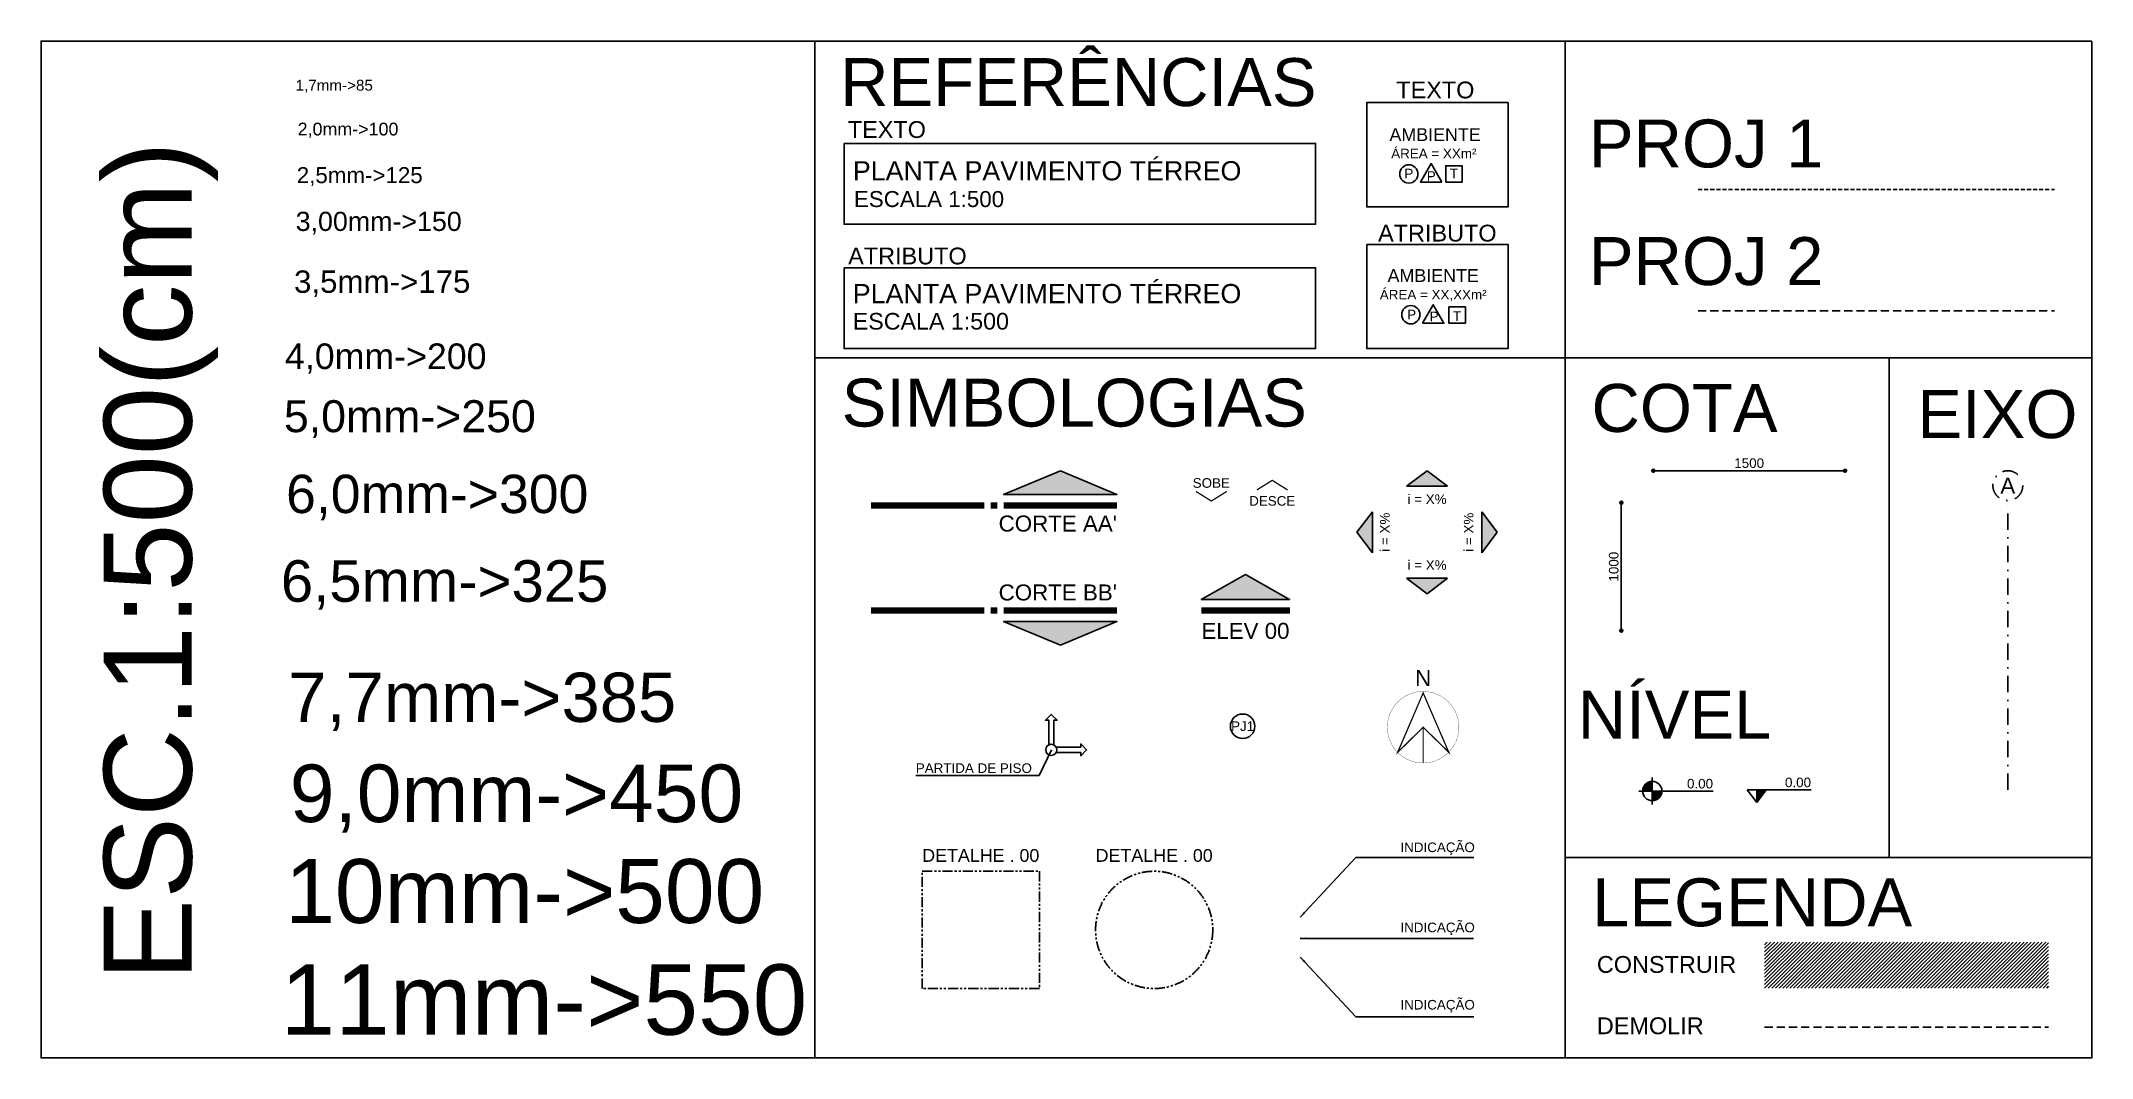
# Model space of a CAD drawing. Header units: millimetres. Extents: x 2839 to 75429, y 16062 to 42710.
# Drawn here: x 2839 to 18880, y 17173 to 25124 of the extents above; entities that cross this region are included whole.
import ezdxf
from ezdxf.enums import TextEntityAlignment as Align

# ---------------------------------------------------------------- set-up
doc = ezdxf.new("R2010")
doc.units = ezdxf.units.MM
for name, pattern in [('DASHDOTX2', [50.8, 25.4, -12.7, 0, -12.7]), ('DASHED', [19.05, 12.7, -6.35]), ('DASHED2', [9.525, 6.35, -3.175]), ('PHANTOM2', [31.75, 15.875, -3.175, 3.175, -3.175, 3.175, -3.175])]:
    doc.linetypes.add(name, pattern=pattern)
for name, color, linetype in [('ARQ_Construir', 150, 'Continuous'), ('ARQ_Cotas', 10, 'Continuous'), ('ARQ_Cotas de Nível', 10, 'Continuous'), ('ARQ_Demolir', 30, 'DASHED'), ('ARQ_Eixo', 10, 'DASHDOTX2'), ('ARQ_Indicações', 10, 'Continuous'), ('ARQ_Projeção 01', 1, 'DASHED2'), ('ARQ_Projeção 02', 2, 'DASHED'), ('ARQ_Simbologia', 50, 'Continuous'), ('ARQ_Texto', 7, 'Continuous')]:
    doc.layers.add(name, color=color, linetype=linetype)
doc.styles.add('100', font='arial.ttf', dxfattribs={"height": 31.25})
doc.styles.add('120', font='arial.ttf', dxfattribs={"height": 37.5})
doc.styles.add('140', font='arial.ttf', dxfattribs={"height": 43.75})
doc.styles.add('175', font='arial.ttf', dxfattribs={"height": 50})
doc.styles.add('200', font='arial.ttf', dxfattribs={"height": 62.5})
doc.styles.add('240', font='arial.ttf', dxfattribs={"height": 75})
doc.styles.add('290', font='arial.ttf', dxfattribs={"height": 81.25})
doc.styles.add('350', font='arial.ttf', dxfattribs={"height": 92.75})
doc.styles.add('400', font='arial.ttf', dxfattribs={"height": 112.5})
doc.styles.add('450', font='arial.ttf', dxfattribs={"height": 125})
doc.styles.add('500', font='arial.ttf', dxfattribs={"height": 137.5})
doc.styles.add('60', font='arial.ttf', dxfattribs={"height": 18.75})
doc.styles.add('80', font='arial.ttf', dxfattribs={"height": 25})
doc.styles.add('COTA', font='arial.ttf')
doc.dimstyles.new('esc_50', dxfattribs={"dimtxt": 8.5, "dimasz": 3.5, "dimexe": 5, "dimexo": 2.5, "dimgap": 0, "dimtad": 0, "dimzin": 12, "dimdsep": 46, "dimtxsty": 'COTA', "dimblk": 'DOT', "dimcen": 0.09, "dimse1": 1, "dimse2": 1, "dimclrd": 256, "dimclre": 256, "dimclrt": 7, "dimaunit": 1, "dimadec": 4, "dimazin": 0, "dimtfac": 0.024, "dimtix": 1, "dimtmove": 2, "dimatfit": 3, "dimfxl": 8, "dimtvp": 0.773333, "dimtolj": 1, "dimtzin": 12, "dimlwd": -1, "dimlwe": -1, "dimarcsym": 0})
doc.dimstyles.new('esc_500', dxfattribs={"dimtxt": 75, "dimasz": 35, "dimexe": 50, "dimexo": 25, "dimgap": 0, "dimtad": 0, "dimdec": 1, "dimzin": 12, "dimdsep": 46, "dimtxsty": 'COTA', "dimblk": 'DOT', "dimcen": 0.09, "dimse1": 1, "dimse2": 1, "dimclrd": 256, "dimclre": 256, "dimclrt": 7, "dimaunit": 1, "dimadec": 4, "dimazin": 0, "dimtfac": 0.0048, "dimtdec": 1, "dimtix": 1, "dimtmove": 2, "dimatfit": 3, "dimfxl": 8, "dimtvp": 0.773333, "dimtolj": 1, "dimtzin": 12, "dimarcsym": 0})

msp = doc.modelspace()

# ---------------------------------------------------------------- texts
at = {"layer": 'ARQ_Texto'}
for s, height, style, p in [('REFERÊNCIAS', 375, '120', (9089.414, 24614.707)), ('1,7mm->85', 85, '60', (4831.016, 24735.476)), ('TEXTO', 131.25, '120', (13439.024, 24675.331)), ('2,0mm->100', 100, '80', (4846.596, 24385.279)), ('TEXTO', 131.25, '120', (9149.144, 24365.766)), ('PROJ 1', 375, '120', (14945.692, 24134.961)), ('PLANTA PAVIMENTO TÉRREO', 150, '120', (9188.743, 24034.213)), ('2,5mm->125', 125, '100', (4839.645, 24012.485)), ('ESCALA 1:500', 125, '100', (9197.306, 23825.595)), ('3,00mm->150', 150, '120', (4831.082, 23638.579)), ('ATRIBUTO', 131.25, '120', (13296.578, 23556.144)), ('PROJ 2', 375, '120', (14945.692, 23215.467)), ('ATRIBUTO', 131.25, '120', (9152.238, 23377.277)), ('3,5mm->175', 175, '140', (4818.389, 23154.771)), ('4,0mm->200', 200, '175', (4747.558, 22559.105)), ('SIMBOLOGIAS', 375, '120', (9101.271, 22109.161)), ('5,0mm->250', 250, '200', (4739.257, 22065.4)), ('COTA', 375, '120', (14965.836, 22067.384)), ('EIXO', 375, '120', (17514.536, 22019.056)), ('6,0mm->300', 300, '240', (4756.113, 21432.821)), ('6,5mm->325', 325, '290', (4715.495, 20739.339)), ('7,7mm->385', 385, '350', (4773.305, 19800.126)), ('NÍVEL', 375, '120', (14858.278, 19669.273)), ('9,0mm->450', 450, '400', (4784.813, 19016.767)), ('PARTIDA DE PISO', 75, '60', (9681.179, 19401.25)), ('10mm->500', 500, '450', (4749.333, 18227.933)), ('LEGENDA', 375, '120', (14970.847, 18202.119)), ('CONSTRUIR', 131.25, '120', (15007.813, 17838.402)), ('11mm->550', 550, '500', (4711.959, 17354.501)), ('DEMOLIR', 131.25, '120', (15007.813, 17358.772))]:
    msp.add_text(s, height=height, dxfattribs=dict(at, style=style)).set_placement(p)
for s, height, style, p in [('AMBIENTE', 100, '80', (13742.653, 24341.847)), ('ÁREA = XXm²', 75, '60', (13732.645, 24206.49)), ('P', 75, '60', (13537.212, 24049.858)), ('P', 75, '60', (13712.444, 24029.89)), ('T', 75, '60', (13889.954, 24049.858)), ('SOBE', 75, '60', (11992.441, 21630.715)), ('DESCE', 75, '60', (12468.922, 21490.767)), ('i = X%%%', 75, '60', (13679.698, 21504.072)), ('i = X%%%', 75, '60', (13679.698, 20989.196)), ('ELEV 00', 125, '100', (12259.196, 20449.602)), ('DETALHE . 00', 100, '80', (10189.261, 18706.203)), ('DETALHE . 00', 100, '80', (11545.406, 18706.203))]:
    msp.add_text(s, height=height, dxfattribs=dict(at, style=style)).set_placement(p, align=Align.CENTER)
at = {"layer": 'ARQ_Texto', "style": '500'}
msp.add_text('ESC.1:500(cm)', height=687.5, rotation=90, dxfattribs=at).set_placement((4017.538, 17775.343))
at = {"layer": 'ARQ_Texto', "style": '100'}
msp.add_text('A', height=125, dxfattribs=at).set_placement((18221.81, 21647.41), align=Align.MIDDLE)
at = {"layer": 'ARQ_Texto'}
for s, height, style, p in [("CORTE AA'", 125, '100', (11254.654, 21288.691)), ("CORTE BB'", 125, '100', (11254.654, 20749.715)), ('0.00', 75, '60', (15916.588, 19279.964)), ('0.00', 75, '60', (16683.09, 19289.747))]:
    msp.add_text(s, height=height, dxfattribs=dict(at, style=style)).set_placement(p, align=Align.RIGHT)
at = {"layer": 'ARQ_Texto', "style": '60'}
for p in [(13387.112, 21283.393), (14042.443, 21283.346)]:
    msp.add_text('i = X%%%', height=75, rotation=90, dxfattribs=at).set_placement(p, align=Align.CENTER)
at = {"layer": 'ARQ_Texto', "char_height": 75, "attachment_point": 1, "style": '60'}
for insert, width in [((13471.381, 18857.348), 573.52871), ((13471.381, 18231.005), 572.77489), ((13471.381, 17626.42), 573.52871)]:
    msp.add_mtext('INDICAÇÃO', dxfattribs=dict(at, insert=insert, width=width))
at = {"layer": 'ARQ_Texto', "style": '60'}
msp.add_attdef('PJ1', text='', height=75, dxfattribs=at).set_placement((12237.25, 19766.111), align=Align.MIDDLE)

# ---------------------------------------------------------------- blocks, each defined once
blk = doc.blocks.new('_Dot')
at = {"color": 0, "linetype": 'ByBlock', "lineweight": -2}
blk.add_line((-0.5, 0), (-1, 0), dxfattribs=at)
at = {"color": 0, "linetype": 'ByBlock', "const_width": 0.5}
blk.add_lwpolyline([(-0.25, 0, 1), (0.25, 0, 1)], format="xyb", close=True, dxfattribs=at)
blk = doc.blocks.new('*D22')
at = {"layer": 'ARQ_Cotas', "lineweight": -2}
blk.add_line((15484, 21764), (16914, 21764), dxfattribs=at)
at = {"layer": 'DEFPOINTS', "color": 0}
for p in [(16949, 21764), (15449, 21514), (16949, 21514)]:
    blk.add_point(p, dxfattribs=at)
at = {"layer": 'ARQ_Cotas', "lineweight": -2, "xscale": 35, "yscale": 35, "zscale": 35, "rotation": 180}
blk.add_blockref('_Dot', (15449, 21764), dxfattribs=at)
at = {"layer": 'ARQ_Cotas', "lineweight": -2, "xscale": 35, "yscale": 35, "zscale": 35}
blk.add_blockref('_Dot', (16949, 21764), dxfattribs=at)
at = {"layer": 'ARQ_Cotas', "color": 7, "insert": (16199, 21823), "char_height": 75, "attachment_point": 5, "style": 'COTA'}
blk.add_mtext('\\A1;1500', dxfattribs=at)
blk = doc.blocks.new('A$C061752A4')
h = blk.add_hatch(color=256)
h.paths.add_polyline_path([(2, 7.5, 0.414214), (-5.5, 0), (2, 0)])
h.paths.add_polyline_path([(9.5, 0), (2, 0), (2, -7.5, 0.414214)])
for p, q in [((2, -10.5), (2, 10.5)), ((-8.5, 0), (49.5, 0))]:
    blk.add_line(p, q)
blk.add_circle((2, 0), 7.5)
blk = doc.blocks.new('A$C53301501')
blk.add_hatch(color=256).paths.add_polyline_path([(7.5, 10), (0, 10), (0, 0)])
for p, q in [((-7.5, 10), (42.5, 10)), ((0, 0), (-7.5, 10)), ((0, 0), (0, 10)), ((0, 0), (7.5, 10))]:
    blk.add_line(p, q)
blk = doc.blocks.new('A$C291E434F')
for points in [[(2, 3.9), (2, 23.1), (4.6, 23.1), (0, 27.7), (-4.6, 23.1), (-2, 23.1), (-2, 3.9)], [(3.9, 2), (23.1, 2), (23.1, 4.6), (27.7, 0), (23.1, -4.6), (23.1, -2), (3.9, -2)]]:
    blk.add_lwpolyline(points)
blk.add_circle((0, 0), 4.34)
blk = doc.blocks.new('A$C164A0A55')
blk.add_hatch(color=256).paths.add_polyline_path([(16, 0), (-16, 0), (0, 12.2)])
for p, q in [((-16, 0), (0, 12.2)), ((16, 0), (-16, 0)), ((0, 12.2), (16, 0))]:
    blk.add_line(p, q)
at = {"layer": 'ARQ_Simbologia'}
blk.add_line((16, 0), (16, 0), dxfattribs=at)
blk = doc.blocks.new('*D25')
at = {"layer": 'ARQ_Cotas', "lineweight": -2}
blk.add_line((15199, 21479), (15199, 20549), dxfattribs=at)
at = {"layer": 'DEFPOINTS', "color": 0}
for p in [(15449, 21514), (15199, 20514), (15449, 20514)]:
    blk.add_point(p, dxfattribs=at)
at = {"layer": 'ARQ_Cotas', "lineweight": -2, "xscale": 35, "yscale": 35, "zscale": 35}
for p, rotation in [((15199, 21514), 90), ((15199, 20514), 270)]:
    blk.add_blockref('_Dot', p, dxfattribs=dict(at, rotation=rotation))
at = {"layer": 'ARQ_Cotas', "color": 7, "insert": (15140, 21014), "char_height": 75, "attachment_point": 5, "rotation": 90, "style": 'COTA'}
blk.add_mtext('\\A1;1000', dxfattribs=at)
blk = doc.blocks.new('IND-LOCAL-1')
at = {"layer": 'ARQ_Simbologia'}
blk.add_lwpolyline([(25.3, -32.6), (46.2, -32.6), (35.8, -14.5)], close=True, dxfattribs=at)
blk.add_lwpolyline([(67.2, -32.6), (51.1, -32.6), (51.1, -16.5), (67.2, -16.5), (67.2, -32.6)], dxfattribs=at)
blk.add_circle((13.9, -24.2), 8.93, dxfattribs=at)
at = {"layer": 'ARQ_Texto', "style": 'COTA'}
for tag, p, height in [('LOCAL', (-1.1, 17.9), 12.5), ('LOCAL-1', (-1.1, 0.4), 12.5), ('AREA', (1.5, -16.1), 7.5)]:
    blk.add_attdef(tag, p, '', height=height, dxfattribs=at)
for tag, p in [('PISO', (12.8, -25.2)), ('PAR', (35.2, -24.8)), ('TETO', (58.4, -25.4))]:
    blk.add_attdef(tag, text='', height=7.5, dxfattribs=at).set_placement(p, align=Align.MIDDLE)
blk = doc.blocks.new('IND-DESENHOS')
at = {"layer": 'ARQ_Texto', "style": 'COTA'}
for tag, p, height in [('DESENHO1', (0, 25), 20), ('DESENHO', (0, 0), 20), ('ESCALA', (0, -15), 10), ('AREA', (0, -30), 10)]:
    blk.add_attdef(tag, p, '', height=height, dxfattribs=at)
blk = doc.blocks.new('A$C5CB55066')
at = {"layer": 'ARQ_Simbologia'}
blk.add_hatch(color=256, dxfattribs=at).paths.add_polyline_path([(670, 195), (1113, 9), (226, 9)])
blk.add_line((226, 9), (1113, 9), dxfattribs=at)
blk.add_lwpolyline([(670, 195), (1113, 9), (226, 9)], close=True, dxfattribs=at)
at = {"layer": 'ARQ_Simbologia', "const_width": 50}
for points in [[(-811, -77), (76, -77)], [(176, -77), (126, -77)], [(1113, -77), (226, -77)]]:
    blk.add_lwpolyline(points, dxfattribs=at)
blk = doc.blocks.new('A$C4C9A12F2')
at = {"layer": 'ARQ_Simbologia'}
h = blk.add_hatch(color=256, dxfattribs=at)
h.paths.add_polyline_path([(30, 76), (376, -117), (-315, -117)])
edge = h.paths.add_edge_path(flags=17)
edge.add_line((376, -117), (-315, -117))
blk.add_line((376, -117), (-315, -117), dxfattribs=at)
blk.add_lwpolyline([(30, 76), (376, -117), (-315, -117)], close=True, dxfattribs=at)
at = {"layer": 'ARQ_Simbologia', "const_width": 50}
blk.add_lwpolyline([(-315, -204), (380, -204)], dxfattribs=at)
blk = doc.blocks.new('A$C279D3F89')
at = {"layer": 'ARQ_Simbologia', "const_width": 2}
blk.add_lwpolyline([(-281, 9, 1), (279, 9, 1), (-281, 9, 1)], format="xyb", dxfattribs=at)
at = {"layer": 'ARQ_Simbologia', "const_width": 10}
for points in [[(-200, -187), (-1, 277), (199, -186), (-1, 9), (-200, -187)], [(-1, 9), (-1, -271)]]:
    blk.add_lwpolyline(points, dxfattribs=at)
blk = doc.blocks.new('A$C5D594D1F')
at = {"layer": 'ARQ_Simbologia'}
blk.add_blockref('A$C279D3F89', (3, 12), dxfattribs=at)
at = {"layer": 'ARQ_Simbologia', "color": 7, "style": '100'}
blk.add_text('N', height=125, dxfattribs=at).set_placement((2, 343), align=Align.CENTER)

# ---------------------------------------------------------------- dimensions: what is measured, and where the dimension line sits
at = {"layer": 'ARQ_Cotas'}
dim = msp.add_linear_dim(base=(16949.213, 21764), p1=(15449.213, 21514), p2=(16949.213, 21514), dimstyle='esc_500', dxfattribs=at)
dim.commit()
dim.dimension.update_dxf_attribs({"geometry": '*D22', "text_midpoint": (16199.213, 21823.226)})
dim = msp.add_linear_dim(base=(15199.213, 20514), p1=(15449.213, 21514), p2=(15449.213, 20514), angle=270, dimstyle='esc_500', dxfattribs=at)
dim.commit()
dim.dimension.update_dxf_attribs({"geometry": '*D25', "text_midpoint": (15139.987, 21014)})

# ---------------------------------------------------------------- hatches: boundary and pattern name
at = {"layer": 'ARQ_Construir'}
h = msp.add_hatch(dxfattribs=at)
h.set_pattern_fill('_USER', color=256, scale=20, angle=45, style=0, pattern_type=0)
h.set_pattern_definition([(45, (16319.873, 17719.068), (-14.14214, 14.14214), [])])
h.paths.add_polyline_path([(18540.532, 18078.974), (16319.873, 18078.974), (16319.873, 17719.068), (18540.532, 17719.068)])

# ---------------------------------------------------------------- linework, layer by layer
for p, q in [((8891.329, 17172.806), (8891.329, 25123.504)), ((14760.802, 17172.806), (14760.802, 25123.504)), ((8891.329, 22646.103), (18880.122, 22646.103)), ((17294.005, 22646.103), (17294.005, 18740.824)), ((14760.802, 18740.824), (18880.122, 18740.824))]:
    msp.add_line(p, q)
for points in [[(18880.122, 25123.504), (2839.417, 25123.504), (2839.417, 17172.806), (18880.122, 17172.806)], [(14313.396, 24641.858), (13208.335, 24641.858), (13208.335, 23826.74), (14313.396, 23826.74)], [(9119.774, 24323.514), (12807.945, 24323.514), (12807.945, 23690.594), (9119.774, 23690.594)], [(13208.335, 23533.497), (14313.396, 23533.497), (14313.396, 22718.379), (13208.335, 22718.379)], [(9119.774, 23351.298), (12807.945, 23351.298), (12807.945, 22718.379), (9119.774, 22718.379)]]:
    msp.add_lwpolyline(points, close=True)
at = {"layer": 'ARQ_Demolir', "ltscale": 5}
msp.add_line((16319.873, 17414.271), (18540.532, 17414.271), dxfattribs=at)
at = {"layer": 'ARQ_Eixo', "ltscale": 5}
msp.add_line((18221.81, 19269.936), (18221.81, 21530.82), dxfattribs=at)
msp.add_circle((18221.81, 21647.41), 116.59, dxfattribs=at)
at = {"layer": 'ARQ_Indicações', "linetype": 'PHANTOM2', "ltscale": 5}
msp.add_lwpolyline([(9731.015, 18632.366), (10647.508, 18632.366), (10647.508, 17715.873), (9731.015, 17715.873)], close=True, dxfattribs=at)
at = {"layer": 'ARQ_Indicações'}
msp.add_circle((12237.25, 19766.111), 95.839, dxfattribs=at)
at = {"layer": 'ARQ_Indicações', "linetype": 'PHANTOM2', "ltscale": 5}
msp.add_circle((11545.406, 18174.119), 458.246, dxfattribs=at)
at = {"layer": 'ARQ_Projeção 01', "ltscale": 5}
msp.add_line((15799.976, 23962.942), (18585.792, 23962.942), dxfattribs=at)
at = {"layer": 'ARQ_Projeção 02', "ltscale": 5}
msp.add_line((15799.976, 23014.611), (18585.792, 23014.611), dxfattribs=at)
at = {"layer": 'ARQ_Simbologia'}
for points in [[(13796.051, 24019.994), (13712.444, 24164.805), (13628.837, 24019.994)], [(13825.641, 24019.994), (13954.267, 24019.994), (13954.267, 24148.62), (13825.641, 24148.62)]]:
    msp.add_lwpolyline(points, close=True, dxfattribs=at)
at = {"layer": 'ARQ_Simbologia', "const_width": 10}
for points in [[(12348.477, 21613.73), (12468.922, 21688.911), (12589.137, 21613.538)], [(11872.226, 21602.304), (11992.441, 21526.932), (12112.886, 21602.112)]]:
    msp.add_lwpolyline(points, dxfattribs=at)
at = {"layer": 'ARQ_Simbologia'}
msp.add_circle((13537.212, 24084.307), 71.459, dxfattribs=at)

# ---------------------------------------------------------------- block references
at = {"layer": 'ARQ_Cotas de Nível', "xscale": 10, "yscale": 10, "zscale": 10}
for name, p in [('A$C061752A4', (15421.16, 19259.528)), ('A$C53301501', (16258.09, 19169.737))]:
    msp.add_blockref(name, p, dxfattribs=at)
at = {"layer": 'ARQ_Simbologia'}
for name, p in [('A$C5CB55066', (10141.593, 21569.324)), ('A$C4C9A12F2', (12228.967, 20875.493)), ('A$C5D594D1F', (13647.123, 19737.552))]:
    msp.add_blockref(name, p, dxfattribs=at)
at = {"layer": 'ARQ_Simbologia', "xscale": 10, "yscale": 10, "zscale": 10}
for name, p in [('A$C164A0A55', (13679.698, 21642.145)), ('A$C291E434F', (10740.345, 19581.656))]:
    msp.add_blockref(name, p, dxfattribs=at)
at = {"layer": 'ARQ_Simbologia', "yscale": 10, "zscale": 10}
for p, xscale, rotation in [((13252.302, 21283.346), -10, 90), ((14106.999, 21283.346), 10, 270), ((13679.698, 20924.64), -10, 180)]:
    msp.add_blockref('A$C164A0A55', p, dxfattribs=dict(at, xscale=xscale, rotation=rotation))
at = {"layer": 'ARQ_Simbologia', "xscale": -1, "rotation": 180}
msp.add_blockref('A$C5CB55066', (10141.593, 20594.167), dxfattribs=at)
at = {"layer": 'ARQ_Texto'}
ref = msp.add_blockref('IND-DESENHOS', (9188.338, 23073.886), dxfattribs=dict(at, xscale=20, yscale=20, zscale=20))
ref.add_attrib('DESENHO', 'PLANTA PAVIMENTO TÉRREO', (9188.338, 23073.886), dxfattribs={"height": 150, "style": 'COTA'})
ref.add_attrib('ESCALA', 'ESCALA 1:500', (9188.338, 22867.735), dxfattribs={"height": 130, "style": 'COTA'})
ref = msp.add_blockref('IND-LOCAL-1', (13441.769, 23177.361), dxfattribs=dict(at, xscale=7.999999999883585, yscale=7.999999999992724, zscale=8))
ref.add_attrib('LOCAL-1', 'AMBIENTE', dxfattribs={"height": 100, "style": 'COTA'}).set_placement((13727.957, 23290.129), align=Align.MIDDLE)
ref.add_attrib('AREA', 'ÁREA = XX,XXm²', dxfattribs={"height": 75, "style": 'COTA'}).set_placement((13727.957, 23143.275), align=Align.MIDDLE)
ref.add_attrib('TETO', 'P', dxfattribs={"height": 75, "style": 'COTA'}).set_placement((13735.295, 22969.724), align=Align.MIDDLE)
ref.add_attrib('PAR', 'T', dxfattribs={"height": 75, "style": 'COTA'}).set_placement((13914.582, 22972.787), align=Align.MIDDLE)
ref.add_attrib('PISO', 'P', dxfattribs={"height": 75, "style": 'COTA'}).set_placement((13558.991, 22985.303), align=Align.MIDDLE)

msp.set_redraw_order([(e.dxf.handle, doc.entitydb.next_handle()) for e in msp.query("TEXT MTEXT ATTDEF DIMENSION ARC_DIMENSION")])  # texts and dimensions are drawn at this point

# ---------------------------------------------------------------- leaders
at = {"layer": 'ARQ_Indicações'}
for points in [[(10741.272, 19582.735), (10646.287, 19381.625), (9680.498, 19381.625)], [(12688.318, 18274.481), (13121.717, 18740.824), (14044.909, 18740.824)], [(12686.525, 18107.779), (14044.155, 18107.779)], [(12688.318, 17961.292), (13121.717, 17494.949), (14044.909, 17494.949)]]:
    msp.add_leader(points, dimstyle='esc_50', override={"dimasz": 50}, dxfattribs=at)

doc.saveas('drawing.dxf')
